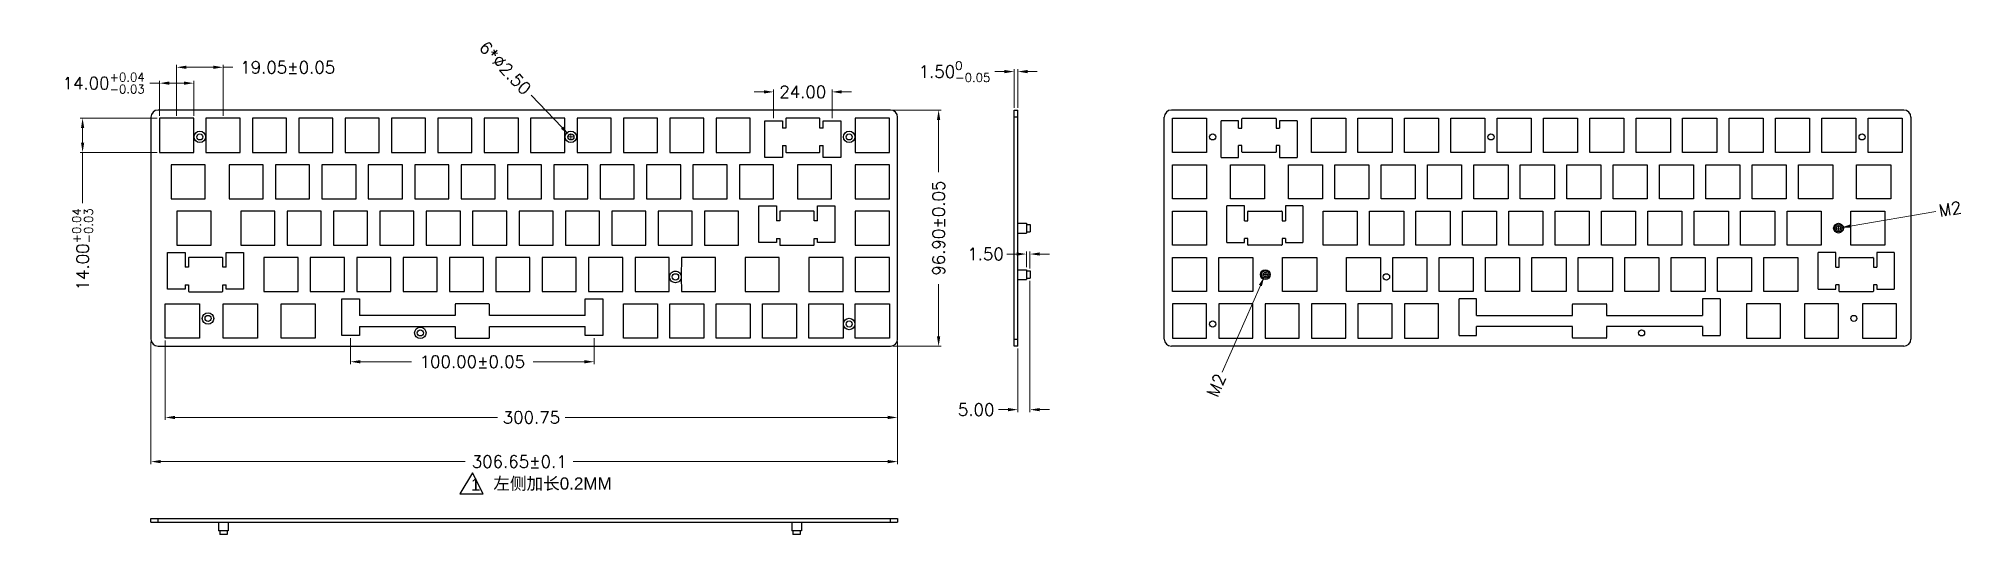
# Model space of a CAD drawing. Header units: millimetres. Extents: x 2562 to 4353, y 2000 to 2227.
# Drawn here: x 2562 to 3352, y 2017 to 2221 of the extents above; entities that cross this region are included whole.
import ezdxf

# ---------------------------------------------------------------- set-up
doc = ezdxf.new("R2010")
doc.units = ezdxf.units.MM
doc.styles.add('ROMANS', font='romans.shx', dxfattribs={"bigfont": 'gbcbig.shx'})
doc.styles.get("Standard").update_dxf_attribs({"font": 'arial.ttf'})
doc.dimstyles.new('铝板', dxfattribs={"dimtxt": 5, "dimasz": 4, "dimexe": 1, "dimexo": 1, "dimgap": 1.5, "dimtad": 0, "dimzin": 0, "dimdsep": 46, "dimtxsty": 'ROMANS', "dimcen": 1, "dimclrd": 4, "dimclre": 4, "dimclrt": 6, "dimadec": 0, "dimazin": 0, "dimtm": 1e-09, "dimtfac": 0.8, "dimtofl": 0, "dimtmove": 0, "dimatfit": 3, "dimfxl": 0, "dimtolj": 1, "dimtzin": 0, "dimlwd": 20, "dimlwe": 20, "dimarcsym": 0})

msp = doc.modelspace()

# ---------------------------------------------------------------- texts
at = {"char_height": 5, "attachment_point": 1}
for s, width, heights, insert in [('\\pi7.51598;1', 16.87371, [7.812], (2731.886, 2040.044)), ('{\\fSimSun|b0|i0|c134|p2;左侧加长}0.2MM', 75.83339, [0], (2748.624, 2040.52))]:
    msp.add_mtext_dynamic_manual_height_columns(s, width=width, gutter_width=1, heights=heights, dxfattribs=dict(at, insert=insert))

# ---------------------------------------------------------------- blocks, each defined once
blk = doc.blocks.new('*D42')
at = {"color": 4, "lineweight": 20, "transparency": 16777216}
for p, q in [((2608, 2096.26), (2608, 2046)), ((2914.65, 2096.26), (2914.65, 2046)), ((2612, 2047), (2737.05, 2047)), ((2910.65, 2047), (2781.48, 2047))]:
    blk.add_line(p, q, dxfattribs=at)
at = {"color": 4, "transparency": 16777216}
for points in [[(2612, 2047.67), (2612, 2046.33), (2608, 2047)], [(2910.65, 2047.67), (2910.65, 2046.33), (2914.65, 2047)]]:
    blk.add_solid(points, dxfattribs=at)
at = {"layer": 'Defpoints', "color": 0, "transparency": 16777216}
for p in [(2608, 2097.26), (2914.65, 2097.26), (2608, 2047)]:
    blk.add_point(p, dxfattribs=at)
at = {"color": 6, "transparency": 16777216, "insert": (2759.27, 2047), "char_height": 5, "attachment_point": 5, "style": 'ROMANS'}
blk.add_mtext('\\A1;306.65%%P0.1', dxfattribs=at)
blk = doc.blocks.new('*D43')
at = {"color": 4, "lineweight": 20, "transparency": 16777216}
for p, q in [((2912.75, 2191.26), (2932.51, 2191.26)), ((2931.51, 2187.26), (2931.51, 2165.74)), ((2931.51, 2098.36), (2931.51, 2119.88)), ((2912.75, 2094.36), (2932.51, 2094.36))]:
    blk.add_line(p, q, dxfattribs=at)
at = {"color": 4, "transparency": 16777216}
for points in [[(2930.84, 2187.26), (2932.17, 2187.26), (2931.51, 2191.26)], [(2930.84, 2098.36), (2932.17, 2098.36), (2931.51, 2094.36)]]:
    blk.add_solid(points, dxfattribs=at)
at = {"layer": 'Defpoints', "color": 0, "transparency": 16777216}
for p in [(2911.75, 2191.26), (2911.75, 2094.36), (2931.51, 2094.36)]:
    blk.add_point(p, dxfattribs=at)
at = {"color": 6, "transparency": 16777216, "insert": (2931.51, 2142.81), "char_height": 5, "attachment_point": 5, "rotation": 90, "style": 'ROMANS'}
blk.add_mtext('\\A1;96.90%%P0.05', dxfattribs=at)
blk = doc.blocks.new('*D44')
at = {"color": 4, "lineweight": 20, "transparency": 16777216}
for p, q in [((2958.54, 2207.06), (2954.54, 2207.06)), ((2962.54, 2192.26), (2962.54, 2208.06)), ((2964.04, 2192.26), (2964.04, 2208.06)), ((2968.04, 2207.06), (2972.04, 2207.06))]:
    blk.add_line(p, q, dxfattribs=at)
at = {"color": 4, "transparency": 16777216}
for points in [[(2958.54, 2207.73), (2958.54, 2206.4), (2962.54, 2207.06)], [(2968.04, 2207.73), (2968.04, 2206.4), (2964.04, 2207.06)]]:
    blk.add_solid(points, dxfattribs=at)
at = {"layer": 'Defpoints', "color": 0, "transparency": 16777216}
for p in [(2962.54, 2207.06), (2962.54, 2191.26), (2964.04, 2191.26)]:
    blk.add_point(p, dxfattribs=at)
at = {"color": 6, "transparency": 16777216, "insert": (2938.01, 2207.06), "char_height": 5, "attachment_point": 5, "style": 'ROMANS'}
blk.add_mtext('\\A1;1.50{\\H0.7x;\\S0^ -0.05;}', dxfattribs=at)
blk = doc.blocks.new('*D45')
at = {"color": 4, "lineweight": 20, "transparency": 16777216}
for p, q in [((2618.55, 2188.91), (2618.55, 2209.84)), ((2622.55, 2208.84), (2633.6, 2208.84)), ((2637.6, 2188.91), (2637.6, 2209.84)), ((2637.6, 2208.84), (2641.6, 2208.84))]:
    blk.add_line(p, q, dxfattribs=at)
at = {"color": 4, "transparency": 16777216}
for points in [[(2622.55, 2209.5), (2622.55, 2208.17), (2618.55, 2208.84)], [(2633.6, 2209.5), (2633.6, 2208.17), (2637.6, 2208.84)]]:
    blk.add_solid(points, dxfattribs=at)
at = {"layer": 'Defpoints', "color": 0, "transparency": 16777216}
for p in [(2637.6, 2208.84), (2618.55, 2187.91), (2637.6, 2187.91)]:
    blk.add_point(p, dxfattribs=at)
at = {"color": 6, "transparency": 16777216, "insert": (2664.17, 2208.84), "char_height": 5, "attachment_point": 5, "style": 'ROMANS'}
blk.add_mtext('\\A1;19.05%%P0.05', dxfattribs=at)
blk = doc.blocks.new('*D46')
at = {"color": 4, "lineweight": 20, "transparency": 16777216}
for p, q in [((2611.55, 2202.32), (2607.55, 2202.32)), ((2611.55, 2188.91), (2611.55, 2203.32)), ((2621.55, 2202.32), (2615.55, 2202.32)), ((2625.55, 2188.91), (2625.55, 2203.32))]:
    blk.add_line(p, q, dxfattribs=at)
at = {"color": 4, "transparency": 16777216}
for points in [[(2615.55, 2202.99), (2615.55, 2201.66), (2611.55, 2202.32)], [(2621.55, 2202.99), (2621.55, 2201.66), (2625.55, 2202.32)]]:
    blk.add_solid(points, dxfattribs=at)
at = {"layer": 'Defpoints', "color": 0, "transparency": 16777216}
for p in [(2611.55, 2202.32), (2611.55, 2187.91), (2625.55, 2187.91)]:
    blk.add_point(p, dxfattribs=at)
at = {"color": 6, "transparency": 16777216, "insert": (2588.55, 2202.32), "char_height": 5, "attachment_point": 5, "style": 'ROMANS'}
blk.add_mtext('\\A1;14.00{\\H0.7x;\\S+0.04^ -0.03;}', dxfattribs=at)
blk = doc.blocks.new('*D47')
at = {"color": 4, "lineweight": 20, "transparency": 16777216}
for p, q in [((2610.55, 2187.91), (2578.92, 2187.91)), ((2579.92, 2183.91), (2579.92, 2177.91)), ((2610.55, 2173.91), (2578.92, 2173.91)), ((2579.92, 2173.91), (2579.92, 2153.09))]:
    blk.add_line(p, q, dxfattribs=at)
at = {"color": 4, "transparency": 16777216}
for points in [[(2579.26, 2183.91), (2580.59, 2183.91), (2579.92, 2187.91)], [(2579.26, 2177.91), (2580.59, 2177.91), (2579.92, 2173.91)]]:
    blk.add_solid(points, dxfattribs=at)
at = {"layer": 'Defpoints', "color": 0, "transparency": 16777216}
for p in [(2579.92, 2187.91), (2611.55, 2187.91), (2611.55, 2173.91)]:
    blk.add_point(p, dxfattribs=at)
at = {"color": 6, "transparency": 16777216, "insert": (2579.92, 2134.09), "char_height": 5, "attachment_point": 5, "rotation": 90, "style": 'ROMANS'}
blk.add_mtext('\\A1;14.00{\\H0.7x;\\S+0.04^ -0.03;}', dxfattribs=at)
blk = doc.blocks.new('*D48')
at = {"color": 4, "lineweight": 20, "transparency": 16777216}
for p, q in [((2764.22, 2197.33), (2776.85, 2184.06)), ((2780.47, 2179.26), (2780.47, 2181.26)), ((2779.47, 2180.26), (2781.47, 2180.26))]:
    blk.add_line(p, q, dxfattribs=at)
at = {"color": 4, "transparency": 16777216}
blk.add_solid([(2777.34, 2184.52), (2776.37, 2183.6), (2779.61, 2181.16)], dxfattribs=at)
at = {"layer": 'Defpoints', "color": 0, "transparency": 16777216}
for p in [(2779.61, 2181.16), (2781.34, 2179.35)]:
    blk.add_point(p, dxfattribs=at)
at = {"color": 6, "transparency": 16777216, "insert": (2753.5, 2208.59), "char_height": 5, "attachment_point": 5, "rotation": 313.59984, "style": 'ROMANS'}
blk.add_mtext('\\A1;6*∅2.50', dxfattribs=at)
blk = doc.blocks.new('*D49')
at = {"color": 4, "lineweight": 20, "transparency": 16777216}
for p, q in [((3047.97, 2083.76), (3063.67, 2119.28)), ((3064.65, 2123.76), (3066.65, 2123.76)), ((3065.65, 2122.76), (3065.65, 2124.76))]:
    blk.add_line(p, q, dxfattribs=at)
at = {"color": 4, "transparency": 16777216}
blk.add_solid([(3063.06, 2119.55), (3064.28, 2119.01), (3065.29, 2122.94)], dxfattribs=at)
at = {"layer": 'Defpoints', "color": 0, "transparency": 16777216}
for p in [(3065.29, 2122.94), (3066.02, 2124.58)]:
    blk.add_point(p, dxfattribs=at)
at = {"color": 6, "transparency": 16777216, "insert": (3045.58, 2078.36), "char_height": 5, "attachment_point": 5, "rotation": 66.14779, "style": 'ROMANS'}
blk.add_mtext('\\A1;M2', dxfattribs=at)
blk = doc.blocks.new('*D50')
at = {"color": 4, "lineweight": 20, "transparency": 16777216}
for p, q in [((3341.08, 2149.7), (3305.94, 2143.64)), ((3300.11, 2142.81), (3302.11, 2142.81)), ((3301.11, 2141.81), (3301.11, 2143.81))]:
    blk.add_line(p, q, dxfattribs=at)
at = {"color": 4, "transparency": 16777216}
blk.add_solid([(3305.83, 2144.3), (3306.06, 2142.99), (3302, 2142.96)], dxfattribs=at)
at = {"layer": 'Defpoints', "color": 0, "transparency": 16777216}
for p in [(3300.23, 2142.66), (3302, 2142.96)]:
    blk.add_point(p, dxfattribs=at)
at = {"color": 6, "transparency": 16777216, "insert": (3346.89, 2150.71), "char_height": 5, "attachment_point": 5, "rotation": 9.78824, "style": 'ROMANS'}
blk.add_mtext('\\A1;M2', dxfattribs=at)
blk = doc.blocks.new('*D51')
at = {"color": 4, "lineweight": 20, "transparency": 16777216}
for p, q in [((2690, 2097.71), (2690, 2086.98)), ((2790, 2097.71), (2790, 2086.98)), ((2694, 2087.98), (2715.05, 2087.98)), ((2786, 2087.98), (2764.95, 2087.98))]:
    blk.add_line(p, q, dxfattribs=at)
at = {"color": 4, "transparency": 16777216}
for points in [[(2694, 2088.65), (2694, 2087.31), (2690, 2087.98)], [(2786, 2088.65), (2786, 2087.31), (2790, 2087.98)]]:
    blk.add_solid(points, dxfattribs=at)
at = {"layer": 'Defpoints', "color": 0, "transparency": 16777216}
for p in [(2690, 2098.71), (2790, 2098.71), (2790, 2087.98)]:
    blk.add_point(p, dxfattribs=at)
at = {"color": 6, "transparency": 16777216, "insert": (2740, 2087.98), "char_height": 5, "attachment_point": 5, "style": 'ROMANS'}
blk.add_mtext('\\A1;100.00%%P0.05', dxfattribs=at)
blk = doc.blocks.new('*D52')
at = {"color": 4, "lineweight": 20, "transparency": 16777216}
for p, q in [((2859.73, 2198.73), (2855.73, 2198.73)), ((2863.73, 2187.91), (2863.73, 2199.73)), ((2887.73, 2187.91), (2887.73, 2199.73)), ((2891.73, 2198.73), (2895.73, 2198.73))]:
    blk.add_line(p, q, dxfattribs=at)
at = {"color": 4, "transparency": 16777216}
for points in [[(2859.73, 2199.4), (2859.73, 2198.07), (2863.73, 2198.73)], [(2891.73, 2199.4), (2891.73, 2198.07), (2887.73, 2198.73)]]:
    blk.add_solid(points, dxfattribs=at)
at = {"layer": 'Defpoints', "color": 0, "transparency": 16777216}
for p in [(2863.73, 2198.73), (2863.73, 2186.91), (2887.73, 2186.91)]:
    blk.add_point(p, dxfattribs=at)
at = {"color": 6, "transparency": 16777216, "insert": (2875.73, 2198.73), "char_height": 5, "attachment_point": 5, "style": 'ROMANS'}
blk.add_mtext('\\A1;24.00', dxfattribs=at)
blk = doc.blocks.new('*D53')
at = {"color": 4, "lineweight": 20, "transparency": 16777216}
for p, q in [((2613.9, 2096.71), (2613.9, 2064.12)), ((2914.65, 2096.26), (2914.65, 2064.12)), ((2617.9, 2065.12), (2750.39, 2065.12)), ((2910.65, 2065.12), (2778.16, 2065.12))]:
    blk.add_line(p, q, dxfattribs=at)
at = {"color": 4, "transparency": 16777216}
for points in [[(2617.9, 2065.79), (2617.9, 2064.45), (2613.9, 2065.12)], [(2910.65, 2065.79), (2910.65, 2064.45), (2914.65, 2065.12)]]:
    blk.add_solid(points, dxfattribs=at)
at = {"layer": 'Defpoints', "color": 0, "transparency": 16777216}
for p in [(2613.9, 2097.71), (2914.65, 2097.26), (2613.9, 2065.12)]:
    blk.add_point(p, dxfattribs=at)
at = {"color": 6, "transparency": 16777216, "insert": (2764.27, 2065.12), "char_height": 5, "attachment_point": 5, "style": 'ROMANS'}
blk.add_mtext('\\A1;300.75', dxfattribs=at)
blk = doc.blocks.new('*D78')
at = {"color": 4, "lineweight": 20, "transparency": 16777216}
for p, q in [((2969.04, 2121.26), (2969.04, 2067.33)), ((2964.04, 2093.36), (2964.04, 2067.33)), ((2960.04, 2068.33), (2956.04, 2068.33)), ((2973.04, 2068.33), (2977.04, 2068.33))]:
    blk.add_line(p, q, dxfattribs=at)
at = {"color": 4, "transparency": 16777216}
for points in [[(2960.04, 2068.99), (2960.04, 2067.66), (2964.04, 2068.33)], [(2973.04, 2068.99), (2973.04, 2067.66), (2969.04, 2068.33)]]:
    blk.add_solid(points, dxfattribs=at)
at = {"layer": 'Defpoints', "color": 0, "transparency": 16777216}
for p in [(2969.04, 2122.26), (2964.04, 2094.36), (2964.04, 2068.33)]:
    blk.add_point(p, dxfattribs=at)
at = {"color": 6, "transparency": 16777216, "insert": (2946.93, 2068.33), "char_height": 5, "attachment_point": 5, "style": 'ROMANS'}
blk.add_mtext('\\A1;5.00', dxfattribs=at)
blk = doc.blocks.new('*D79')
at = {"color": 4, "lineweight": 20, "transparency": 16777216}
for p, q in [((2963.54, 2132.19), (2959.54, 2132.19)), ((2967.54, 2126.76), (2967.54, 2133.19)), ((2969.04, 2126.26), (2969.04, 2133.19)), ((2973.04, 2132.19), (2977.04, 2132.19))]:
    blk.add_line(p, q, dxfattribs=at)
at = {"color": 4, "transparency": 16777216}
for points in [[(2963.54, 2132.86), (2963.54, 2131.53), (2967.54, 2132.19)], [(2973.04, 2132.86), (2973.04, 2131.53), (2969.04, 2132.19)]]:
    blk.add_solid(points, dxfattribs=at)
at = {"layer": 'Defpoints', "color": 0, "transparency": 16777216}
for p in [(2967.54, 2132.19), (2967.54, 2125.76), (2969.04, 2125.26)]:
    blk.add_point(p, dxfattribs=at)
at = {"color": 6, "transparency": 16777216, "insert": (2950.78, 2132.19), "char_height": 5, "attachment_point": 5, "style": 'ROMANS'}
blk.add_mtext('\\A1;1.50', dxfattribs=at)

# ---------------------------------------------------------------- dimensions: what is measured, and where the dimension line sits
for p1, p2, text, picture, middle in [((2781.336, 2179.354), (2779.612, 2181.164), '6*<>', '*D48', (2753.498, 2208.587)), ((3300.228, 2142.656), (3302.001, 2142.962), 'M2', '*D50', (3346.894, 2150.707)), ((3066.019, 2124.582), (3065.291, 2122.936), 'M2', '*D49', (3045.583, 2078.362))]:
    dim = msp.add_diameter_dim_2p(p1=p1, p2=p2, text=text, dimstyle='铝板')
    dim.commit()
    dim.dimension.update_dxf_attribs({"geometry": picture, "text_midpoint": middle, "dimtype": 163})
for base, p1, p2, text, picture, middle in [((2611.549, 2202.322), (2625.549, 2187.909), (2611.549, 2187.909), '<>{\\H0.7x;\\S+0.04^ -0.03;}', '*D46', (2588.549, 2202.322)), ((2637.599, 2208.838), (2618.549, 2187.909), (2637.599, 2187.909), '<>%%P0.05', '*D45', (2664.171, 2208.838)), ((2962.545, 2207.062), (2964.045, 2191.259), (2962.545, 2191.259), '<>{\\H0.7x;\\S0^ -0.05;}', '*D44', (2938.009, 2207.062)), ((2789.999, 2087.98), (2689.999, 2098.709), (2789.999, 2098.709), '<>%%P0.05', '*D51', (2739.999, 2087.98))]:
    dim = msp.add_linear_dim(base=base, p1=p1, p2=p2, text=text, dimstyle='铝板')
    dim.commit()
    dim.dimension.update_dxf_attribs({"geometry": picture, "text_midpoint": middle})
for base, p1, p2, picture, middle in [((2863.729, 2198.734), (2887.729, 2186.909), (2863.729, 2186.909), '*D52', (2875.729, 2198.734)), ((2967.545, 2132.193), (2969.045, 2125.259), (2967.545, 2125.758), '*D79', (2950.783, 2132.193)), ((2964.045, 2068.327), (2969.045, 2122.259), (2964.045, 2094.359), '*D78', (2946.926, 2068.327)), ((2613.899, 2065.119), (2914.649, 2097.259), (2613.899, 2097.709), '*D53', (2764.274, 2065.119))]:
    dim = msp.add_linear_dim(base=base, p1=p1, p2=p2, dimstyle='铝板')
    dim.commit()
    dim.dimension.update_dxf_attribs({"geometry": picture, "text_midpoint": middle})
dim = msp.add_linear_dim(base=(2931.508, 2094.359), p1=(2911.749, 2191.259), p2=(2911.749, 2094.359), angle=90, text='<>%%P0.05', dimstyle='铝板')
dim.commit()
dim.dimension.update_dxf_attribs({"geometry": '*D43', "text_midpoint": (2931.508, 2142.809)})
dim = msp.add_linear_dim(base=(2579.923, 2187.909), p1=(2611.549, 2173.909), p2=(2611.549, 2187.909), angle=90, text='<>{\\H0.7x;\\S+0.04^ -0.03;}', dimstyle='铝板')
dim.commit()
dim.dimension.update_dxf_attribs({"geometry": '*D47', "text_midpoint": (2579.923, 2134.089), "dimtype": 160})
dim = msp.add_linear_dim(base=(2607.999, 2047), p1=(2914.649, 2097.259), p2=(2607.999, 2097.259), text='<>%%P0.1', dimstyle='铝板')
dim.commit()
dim.dimension.update_dxf_attribs({"geometry": '*D42', "text_midpoint": (2759.268, 2047), "dimtype": 160})

# ---------------------------------------------------------------- linework, layer by layer
at = {"color": 7, "linetype": 'Continuous'}
for p, q in [((2911.749, 2191.259), (2610.899, 2191.259)), ((2962.545, 2094.359), (2962.545, 2191.259)), ((2962.545, 2191.259), (2964.045, 2191.259)), ((2964.045, 2094.359), (2964.045, 2191.259)), ((3327.955, 2191.259), (3027.105, 2191.259)), ((2611.549, 2187.909), (2611.549, 2173.909)), ((2625.549, 2187.909), (2611.549, 2187.909)), ((2625.549, 2173.909), (2625.549, 2187.909)), ((2630.599, 2187.909), (2630.599, 2173.909)), ((2644.599, 2187.909), (2630.599, 2187.909)), ((2644.599, 2173.909), (2644.599, 2187.909)), ((2649.649, 2187.909), (2649.649, 2173.909)), ((2663.649, 2187.909), (2649.649, 2187.909)), ((2663.649, 2173.909), (2663.649, 2187.909)), ((2668.699, 2187.909), (2668.699, 2173.909)), ((2682.699, 2187.909), (2668.699, 2187.909)), ((2682.699, 2173.909), (2682.699, 2187.909)), ((2687.749, 2187.909), (2687.749, 2173.909)), ((2701.749, 2187.909), (2687.749, 2187.909)), ((2701.749, 2173.909), (2701.749, 2187.909)), ((2706.799, 2187.909), (2706.799, 2173.909)), ((2720.799, 2187.909), (2706.799, 2187.909)), ((2720.799, 2173.909), (2720.799, 2187.909)), ((2725.849, 2187.909), (2725.849, 2173.909)), ((2739.849, 2187.909), (2725.849, 2187.909)), ((2739.849, 2173.909), (2739.849, 2187.909)), ((2744.899, 2187.909), (2744.899, 2173.909)), ((2758.899, 2187.909), (2744.899, 2187.909)), ((2758.899, 2173.909), (2758.899, 2187.909)), ((2763.949, 2187.909), (2763.949, 2173.909)), ((2777.949, 2187.909), (2763.949, 2187.909)), ((2777.949, 2173.909), (2777.949, 2187.909)), ((2782.999, 2187.909), (2782.999, 2173.909)), ((2796.999, 2187.909), (2782.999, 2187.909)), ((2796.999, 2173.909), (2796.999, 2187.909)), ((2802.049, 2187.909), (2802.049, 2173.909)), ((2816.049, 2187.909), (2802.049, 2187.909)), ((2816.049, 2173.909), (2816.049, 2187.909)), ((2835.099, 2187.909), (2821.099, 2187.909)), ((2821.099, 2187.909), (2821.099, 2173.909)), ((2835.099, 2173.909), (2835.099, 2187.909)), ((2854.149, 2187.909), (2840.149, 2187.909)), ((2840.149, 2187.909), (2840.149, 2173.909)), ((2854.149, 2173.909), (2854.149, 2187.909)), ((2860.129, 2186.909), (2867.329, 2186.909)), ((2860.129, 2171.809), (2860.129, 2186.909)), ((2867.329, 2186.909), (2867.329, 2183.889)), ((2868.704, 2183.889), (2867.329, 2183.889)), ((2868.704, 2187.734), (2868.704, 2183.889)), ((2882.554, 2187.934), (2868.904, 2187.934)), ((2882.754, 2183.889), (2882.754, 2187.734)), ((2884.129, 2183.889), (2882.754, 2183.889)), ((2884.129, 2186.909), (2891.329, 2186.909)), ((2884.129, 2183.889), (2884.129, 2186.909)), ((2891.329, 2186.909), (2891.329, 2171.809)), ((2911.299, 2187.909), (2897.299, 2187.909)), ((2897.299, 2187.909), (2897.299, 2173.909)), ((2911.299, 2173.909), (2911.299, 2187.909)), ((2914.649, 2097.259), (2914.649, 2188.359)), ((3024.205, 2097.259), (3024.205, 2188.359)), ((3027.555, 2173.909), (3027.555, 2187.909)), ((3027.555, 2187.909), (3041.555, 2187.909)), ((3041.555, 2187.909), (3041.555, 2173.909)), ((3047.525, 2171.809), (3047.525, 2186.909)), ((3054.725, 2186.909), (3047.525, 2186.909)), ((3054.725, 2183.889), (3054.725, 2186.909)), ((3054.725, 2183.889), (3056.1, 2183.889)), ((3056.1, 2183.889), (3056.1, 2187.734)), ((3056.3, 2187.934), (3069.95, 2187.934)), ((3070.15, 2187.734), (3070.15, 2183.889)), ((3070.15, 2183.889), (3071.525, 2183.889)), ((3071.525, 2186.909), (3071.525, 2183.889)), ((3078.725, 2186.909), (3071.525, 2186.909)), ((3078.725, 2186.909), (3078.725, 2171.809)), ((3084.705, 2173.909), (3084.705, 2187.909)), ((3084.705, 2187.909), (3098.705, 2187.909)), ((3098.705, 2187.909), (3098.705, 2173.909)), ((3103.755, 2173.909), (3103.755, 2187.909)), ((3103.755, 2187.909), (3117.755, 2187.909)), ((3117.755, 2187.909), (3117.755, 2173.909)), ((3122.805, 2173.909), (3122.805, 2187.909)), ((3122.805, 2187.909), (3136.805, 2187.909)), ((3136.805, 2187.909), (3136.805, 2173.909)), ((3141.855, 2173.909), (3141.855, 2187.909)), ((3141.855, 2187.909), (3155.855, 2187.909)), ((3155.855, 2187.909), (3155.855, 2173.909)), ((3160.905, 2173.909), (3160.905, 2187.909)), ((3160.905, 2187.909), (3174.905, 2187.909)), ((3174.905, 2187.909), (3174.905, 2173.909)), ((3179.955, 2173.909), (3179.955, 2187.909)), ((3179.955, 2187.909), (3193.955, 2187.909)), ((3193.955, 2187.909), (3193.955, 2173.909)), ((3199.005, 2173.909), (3199.005, 2187.909)), ((3199.005, 2187.909), (3213.005, 2187.909)), ((3213.005, 2187.909), (3213.005, 2173.909)), ((3218.055, 2173.909), (3218.055, 2187.909)), ((3218.055, 2187.909), (3232.055, 2187.909)), ((3232.055, 2187.909), (3232.055, 2173.909)), ((3237.105, 2187.909), (3251.105, 2187.909)), ((3237.105, 2173.909), (3237.105, 2187.909)), ((3251.105, 2187.909), (3251.105, 2173.909)), ((3256.155, 2187.909), (3270.155, 2187.909)), ((3256.155, 2173.909), (3256.155, 2187.909)), ((3270.155, 2187.909), (3270.155, 2173.909)), ((3275.205, 2187.909), (3289.205, 2187.909)), ((3275.205, 2173.909), (3275.205, 2187.909)), ((3289.205, 2187.909), (3289.205, 2173.909)), ((3294.255, 2187.909), (3308.255, 2187.909)), ((3294.255, 2173.909), (3294.255, 2187.909)), ((3308.255, 2187.909), (3308.255, 2173.909)), ((3313.305, 2187.909), (3327.305, 2187.909)), ((3313.305, 2173.909), (3313.305, 2187.909)), ((3327.305, 2187.909), (3327.305, 2173.909)), ((3330.855, 2188.359), (3330.855, 2097.259)), ((2611.549, 2173.909), (2625.549, 2173.909)), ((2630.599, 2173.909), (2644.599, 2173.909)), ((2649.649, 2173.909), (2663.649, 2173.909)), ((2668.699, 2173.909), (2682.699, 2173.909)), ((2687.749, 2173.909), (2701.749, 2173.909)), ((2706.799, 2173.909), (2720.799, 2173.909)), ((2725.849, 2173.909), (2739.849, 2173.909)), ((2744.899, 2173.909), (2758.899, 2173.909)), ((2763.949, 2173.909), (2777.949, 2173.909)), ((2782.999, 2173.909), (2796.999, 2173.909)), ((2802.049, 2173.909), (2816.049, 2173.909)), ((2821.099, 2173.909), (2835.099, 2173.909)), ((2840.149, 2173.909), (2854.149, 2173.909)), ((2867.329, 2176.679), (2868.704, 2176.679)), ((2867.329, 2176.679), (2867.329, 2171.809)), ((2868.704, 2176.679), (2868.704, 2174.084)), ((2868.904, 2173.884), (2882.554, 2173.884)), ((2882.754, 2176.679), (2884.129, 2176.679)), ((2882.754, 2174.084), (2882.754, 2176.679)), ((2884.129, 2171.809), (2884.129, 2176.679)), ((2897.299, 2173.909), (2911.299, 2173.909)), ((3041.555, 2173.909), (3027.555, 2173.909)), ((3054.725, 2171.809), (3054.725, 2176.679)), ((3056.1, 2176.679), (3054.725, 2176.679)), ((3056.1, 2174.084), (3056.1, 2176.679)), ((3069.95, 2173.884), (3056.3, 2173.884)), ((3070.15, 2176.679), (3070.15, 2174.084)), ((3071.525, 2176.679), (3070.15, 2176.679)), ((3071.525, 2176.679), (3071.525, 2171.809)), ((3098.705, 2173.909), (3084.705, 2173.909)), ((3117.755, 2173.909), (3103.755, 2173.909)), ((3136.805, 2173.909), (3122.805, 2173.909)), ((3155.855, 2173.909), (3141.855, 2173.909)), ((3174.905, 2173.909), (3160.905, 2173.909)), ((3193.955, 2173.909), (3179.955, 2173.909)), ((3213.005, 2173.909), (3199.005, 2173.909)), ((3232.055, 2173.909), (3218.055, 2173.909)), ((3251.105, 2173.909), (3237.105, 2173.909)), ((3270.155, 2173.909), (3256.155, 2173.909)), ((3289.205, 2173.909), (3275.205, 2173.909)), ((3308.255, 2173.909), (3294.255, 2173.909)), ((3327.305, 2173.909), (3313.305, 2173.909)), ((2616.299, 2168.859), (2616.299, 2154.859)), ((2630.299, 2168.859), (2616.299, 2168.859)), ((2630.299, 2154.859), (2630.299, 2168.859)), ((2640.129, 2168.859), (2640.129, 2154.859)), ((2654.129, 2168.859), (2640.129, 2168.859)), ((2654.129, 2154.859), (2654.129, 2168.859)), ((2659.179, 2168.859), (2659.179, 2154.859)), ((2673.179, 2168.859), (2659.179, 2168.859)), ((2673.179, 2154.859), (2673.179, 2168.859)), ((2678.229, 2168.859), (2678.229, 2154.859)), ((2692.229, 2168.859), (2678.229, 2168.859)), ((2692.229, 2154.859), (2692.229, 2168.859)), ((2697.279, 2168.859), (2697.279, 2154.859)), ((2711.279, 2168.859), (2697.279, 2168.859)), ((2711.279, 2154.859), (2711.279, 2168.859)), ((2716.329, 2168.859), (2716.329, 2154.859)), ((2730.329, 2168.859), (2716.329, 2168.859)), ((2730.329, 2154.859), (2730.329, 2168.859)), ((2735.379, 2168.859), (2735.379, 2154.859)), ((2749.379, 2168.859), (2735.379, 2168.859)), ((2749.379, 2154.859), (2749.379, 2168.859)), ((2754.429, 2168.859), (2754.429, 2154.859)), ((2768.429, 2168.859), (2754.429, 2168.859)), ((2768.429, 2154.859), (2768.429, 2168.859)), ((2773.479, 2168.859), (2773.479, 2154.859)), ((2787.479, 2168.859), (2773.479, 2168.859)), ((2787.479, 2154.859), (2787.479, 2168.859)), ((2792.529, 2168.859), (2792.529, 2154.859)), ((2806.529, 2168.859), (2792.529, 2168.859)), ((2806.529, 2154.859), (2806.529, 2168.859)), ((2825.579, 2168.859), (2811.579, 2168.859)), ((2811.579, 2168.859), (2811.579, 2154.859)), ((2825.579, 2154.859), (2825.579, 2168.859)), ((2844.629, 2168.859), (2830.629, 2168.859)), ((2830.629, 2168.859), (2830.629, 2154.859)), ((2844.629, 2154.859), (2844.629, 2168.859)), ((2863.679, 2168.859), (2849.679, 2168.859)), ((2849.679, 2168.859), (2849.679, 2154.859)), ((2867.329, 2171.809), (2860.129, 2171.809)), ((2863.679, 2154.859), (2863.679, 2168.859)), ((2887.489, 2168.859), (2873.489, 2168.859)), ((2873.489, 2168.859), (2873.489, 2154.859)), ((2891.329, 2171.809), (2884.129, 2171.809)), ((2887.489, 2154.859), (2887.489, 2168.859)), ((2911.299, 2168.859), (2897.299, 2168.859)), ((2897.299, 2168.859), (2897.299, 2154.859)), ((2911.299, 2154.859), (2911.299, 2168.859)), ((3027.555, 2154.859), (3027.555, 2168.859)), ((3027.555, 2168.859), (3041.555, 2168.859)), ((3041.555, 2168.859), (3041.555, 2154.859)), ((3047.525, 2171.809), (3054.725, 2171.809)), ((3051.365, 2154.859), (3051.365, 2168.859)), ((3051.365, 2168.859), (3065.365, 2168.859)), ((3065.365, 2168.859), (3065.365, 2154.859)), ((3071.525, 2171.809), (3078.725, 2171.809)), ((3075.175, 2154.859), (3075.175, 2168.859)), ((3075.175, 2168.859), (3089.175, 2168.859)), ((3089.175, 2168.859), (3089.175, 2154.859)), ((3094.225, 2154.859), (3094.225, 2168.859)), ((3094.225, 2168.859), (3108.225, 2168.859)), ((3108.225, 2168.859), (3108.225, 2154.859)), ((3113.275, 2154.859), (3113.275, 2168.859)), ((3113.275, 2168.859), (3127.275, 2168.859)), ((3127.275, 2168.859), (3127.275, 2154.859)), ((3132.325, 2154.859), (3132.325, 2168.859)), ((3132.325, 2168.859), (3146.325, 2168.859)), ((3146.325, 2168.859), (3146.325, 2154.859)), ((3151.375, 2154.859), (3151.375, 2168.859)), ((3151.375, 2168.859), (3165.375, 2168.859)), ((3165.375, 2168.859), (3165.375, 2154.859)), ((3170.425, 2154.859), (3170.425, 2168.859)), ((3170.425, 2168.859), (3184.425, 2168.859)), ((3184.425, 2168.859), (3184.425, 2154.859)), ((3189.475, 2154.859), (3189.475, 2168.859)), ((3189.475, 2168.859), (3203.475, 2168.859)), ((3203.475, 2168.859), (3203.475, 2154.859)), ((3208.525, 2154.859), (3208.525, 2168.859)), ((3208.525, 2168.859), (3222.525, 2168.859)), ((3222.525, 2168.859), (3222.525, 2154.859)), ((3227.575, 2168.859), (3241.575, 2168.859)), ((3227.575, 2154.859), (3227.575, 2168.859)), ((3241.575, 2168.859), (3241.575, 2154.859)), ((3246.625, 2168.859), (3260.625, 2168.859)), ((3246.625, 2154.859), (3246.625, 2168.859)), ((3260.625, 2168.859), (3260.625, 2154.859)), ((3265.675, 2168.859), (3279.675, 2168.859)), ((3265.675, 2154.859), (3265.675, 2168.859)), ((3279.675, 2168.859), (3279.675, 2154.859)), ((3284.725, 2168.859), (3298.725, 2168.859)), ((3284.725, 2154.859), (3284.725, 2168.859)), ((3298.725, 2168.859), (3298.725, 2154.859)), ((3308.555, 2168.859), (3322.555, 2168.859)), ((3308.555, 2154.859), (3308.555, 2168.859)), ((3322.555, 2168.859), (3322.555, 2154.859)), ((2616.299, 2154.859), (2630.299, 2154.859)), ((2618.689, 2149.809), (2618.689, 2135.809)), ((2632.689, 2149.809), (2618.689, 2149.809)), ((2632.689, 2135.809), (2632.689, 2149.809)), ((2640.129, 2154.859), (2654.129, 2154.859)), ((2644.879, 2149.809), (2644.879, 2135.809)), ((2658.879, 2149.809), (2644.879, 2149.809)), ((2658.879, 2135.809), (2658.879, 2149.809)), ((2659.179, 2154.859), (2673.179, 2154.859)), ((2663.929, 2149.809), (2663.929, 2135.809)), ((2677.929, 2149.809), (2663.929, 2149.809)), ((2677.929, 2135.809), (2677.929, 2149.809)), ((2678.229, 2154.859), (2692.229, 2154.859)), ((2682.979, 2149.809), (2682.979, 2135.809)), ((2696.979, 2149.809), (2682.979, 2149.809)), ((2696.979, 2135.809), (2696.979, 2149.809)), ((2697.279, 2154.859), (2711.279, 2154.859)), ((2702.029, 2149.809), (2702.029, 2135.809)), ((2716.029, 2149.809), (2702.029, 2149.809)), ((2716.029, 2135.809), (2716.029, 2149.809)), ((2716.329, 2154.859), (2730.329, 2154.859)), ((2721.079, 2149.809), (2721.079, 2135.809)), ((2735.079, 2149.809), (2721.079, 2149.809)), ((2735.079, 2135.809), (2735.079, 2149.809)), ((2735.379, 2154.859), (2749.379, 2154.859)), ((2740.129, 2149.809), (2740.129, 2135.809)), ((2754.129, 2149.809), (2740.129, 2149.809)), ((2754.129, 2135.809), (2754.129, 2149.809)), ((2754.429, 2154.859), (2768.429, 2154.859)), ((2759.179, 2149.809), (2759.179, 2135.809)), ((2773.179, 2149.809), (2759.179, 2149.809)), ((2773.179, 2135.809), (2773.179, 2149.809)), ((2773.479, 2154.859), (2787.479, 2154.859)), ((2792.229, 2149.809), (2778.229, 2149.809)), ((2778.229, 2149.809), (2778.229, 2135.809)), ((2792.229, 2135.809), (2792.229, 2149.809)), ((2792.529, 2154.859), (2806.529, 2154.859)), ((2811.279, 2149.809), (2797.279, 2149.809)), ((2797.279, 2149.809), (2797.279, 2135.809)), ((2811.279, 2135.809), (2811.279, 2149.809)), ((2811.579, 2154.859), (2825.579, 2154.859)), ((2830.329, 2149.809), (2816.329, 2149.809)), ((2816.329, 2149.809), (2816.329, 2135.809)), ((2830.329, 2135.809), (2830.329, 2149.809)), ((2830.629, 2154.859), (2844.629, 2154.859)), ((2849.379, 2149.809), (2835.379, 2149.809)), ((2835.379, 2149.809), (2835.379, 2135.809)), ((2849.379, 2135.809), (2849.379, 2149.809)), ((2849.679, 2154.859), (2863.679, 2154.859)), ((2857.729, 2151.909), (2864.929, 2151.909)), ((2857.729, 2136.909), (2857.729, 2151.909)), ((2864.929, 2151.909), (2864.929, 2145.789)), ((2866.304, 2149.634), (2866.304, 2145.789)), ((2880.154, 2149.834), (2866.504, 2149.834)), ((2873.489, 2154.859), (2887.489, 2154.859)), ((2880.354, 2145.789), (2880.354, 2149.634)), ((2881.729, 2151.909), (2888.929, 2151.909)), ((2881.729, 2145.789), (2881.729, 2151.909)), ((2888.929, 2151.909), (2888.929, 2136.909)), ((2897.299, 2154.859), (2911.299, 2154.859)), ((2911.299, 2149.809), (2897.299, 2149.809)), ((2897.299, 2149.809), (2897.299, 2135.809)), ((2911.299, 2135.809), (2911.299, 2149.809)), ((3041.555, 2154.859), (3027.555, 2154.859)), ((3027.555, 2135.809), (3027.555, 2149.809)), ((3027.555, 2149.809), (3041.555, 2149.809)), ((3041.555, 2149.809), (3041.555, 2135.809)), ((3049.925, 2136.909), (3049.925, 2151.909)), ((3057.125, 2151.909), (3049.925, 2151.909)), ((3065.365, 2154.859), (3051.365, 2154.859)), ((3057.125, 2145.789), (3057.125, 2151.909)), ((3058.5, 2145.789), (3058.5, 2149.634)), ((3058.7, 2149.834), (3072.35, 2149.834)), ((3072.55, 2149.634), (3072.55, 2145.789)), ((3073.925, 2151.909), (3073.925, 2145.789)), ((3081.125, 2151.909), (3073.925, 2151.909)), ((3089.175, 2154.859), (3075.175, 2154.859)), ((3081.125, 2151.909), (3081.125, 2136.909)), ((3089.475, 2135.809), (3089.475, 2149.809)), ((3089.475, 2149.809), (3103.475, 2149.809)), ((3108.225, 2154.859), (3094.225, 2154.859)), ((3103.475, 2149.809), (3103.475, 2135.809)), ((3108.525, 2135.809), (3108.525, 2149.809)), ((3108.525, 2149.809), (3122.525, 2149.809)), ((3127.275, 2154.859), (3113.275, 2154.859)), ((3122.525, 2149.809), (3122.525, 2135.809)), ((3127.575, 2135.809), (3127.575, 2149.809)), ((3127.575, 2149.809), (3141.575, 2149.809)), ((3146.325, 2154.859), (3132.325, 2154.859)), ((3141.575, 2149.809), (3141.575, 2135.809)), ((3146.625, 2135.809), (3146.625, 2149.809)), ((3146.625, 2149.809), (3160.625, 2149.809)), ((3165.375, 2154.859), (3151.375, 2154.859)), ((3160.625, 2149.809), (3160.625, 2135.809)), ((3165.675, 2135.809), (3165.675, 2149.809)), ((3165.675, 2149.809), (3179.675, 2149.809)), ((3184.425, 2154.859), (3170.425, 2154.859)), ((3179.675, 2149.809), (3179.675, 2135.809)), ((3184.725, 2135.809), (3184.725, 2149.809)), ((3184.725, 2149.809), (3198.725, 2149.809)), ((3203.475, 2154.859), (3189.475, 2154.859)), ((3198.725, 2149.809), (3198.725, 2135.809)), ((3203.775, 2149.809), (3217.775, 2149.809)), ((3203.775, 2135.809), (3203.775, 2149.809)), ((3222.525, 2154.859), (3208.525, 2154.859)), ((3217.775, 2149.809), (3217.775, 2135.809)), ((3222.825, 2149.809), (3236.825, 2149.809)), ((3222.825, 2135.809), (3222.825, 2149.809)), ((3241.575, 2154.859), (3227.575, 2154.859)), ((3236.825, 2149.809), (3236.825, 2135.809)), ((3241.875, 2149.809), (3255.875, 2149.809)), ((3241.875, 2135.809), (3241.875, 2149.809)), ((3260.625, 2154.859), (3246.625, 2154.859)), ((3255.875, 2149.809), (3255.875, 2135.809)), ((3260.925, 2149.809), (3274.925, 2149.809)), ((3260.925, 2135.809), (3260.925, 2149.809)), ((3279.675, 2154.859), (3265.675, 2154.859)), ((3274.925, 2149.809), (3274.925, 2135.809)), ((3279.975, 2149.809), (3293.975, 2149.809)), ((3279.975, 2135.809), (3279.975, 2149.809)), ((3298.725, 2154.859), (3284.725, 2154.859)), ((3293.975, 2149.809), (3293.975, 2135.809)), ((3306.165, 2149.809), (3320.165, 2149.809)), ((3306.165, 2135.809), (3306.165, 2149.809)), ((3322.555, 2154.859), (3308.555, 2154.859)), ((3320.165, 2149.809), (3320.165, 2135.809)), ((2866.304, 2145.789), (2864.929, 2145.789)), ((2881.729, 2145.789), (2880.354, 2145.789)), ((2964.045, 2144.809), (2967.545, 2144.809)), ((2967.545, 2144.808), (2967.545, 2140.81)), ((2967.545, 2144.309), (2969.045, 2144.309)), ((2969.045, 2144.309), (2969.045, 2141.309)), ((3057.125, 2145.789), (3058.5, 2145.789)), ((3072.55, 2145.789), (3073.925, 2145.789)), ((2618.689, 2135.809), (2632.689, 2135.809)), ((2644.879, 2135.809), (2658.879, 2135.809)), ((2663.929, 2135.809), (2677.929, 2135.809)), ((2682.979, 2135.809), (2696.979, 2135.809)), ((2702.029, 2135.809), (2716.029, 2135.809)), ((2721.079, 2135.809), (2735.079, 2135.809)), ((2740.129, 2135.809), (2754.129, 2135.809)), ((2759.179, 2135.809), (2773.179, 2135.809)), ((2778.229, 2135.809), (2792.229, 2135.809)), ((2797.279, 2135.809), (2811.279, 2135.809)), ((2816.329, 2135.809), (2830.329, 2135.809)), ((2835.379, 2135.809), (2849.379, 2135.809)), ((2864.929, 2136.909), (2857.729, 2136.909)), ((2864.929, 2138.579), (2866.304, 2138.579)), ((2864.929, 2138.579), (2864.929, 2136.909)), ((2866.304, 2138.579), (2866.304, 2135.984)), ((2866.504, 2135.784), (2880.154, 2135.784)), ((2880.354, 2138.579), (2881.729, 2138.579)), ((2880.354, 2135.984), (2880.354, 2138.579)), ((2881.729, 2136.909), (2881.729, 2138.579)), ((2888.929, 2136.909), (2881.729, 2136.909)), ((2897.299, 2135.809), (2911.299, 2135.809)), ((2964.045, 2140.809), (2967.545, 2140.809)), ((2967.545, 2141.309), (2969.045, 2141.309)), ((3041.555, 2135.809), (3027.555, 2135.809)), ((3049.925, 2136.909), (3057.125, 2136.909)), ((3057.125, 2136.909), (3057.125, 2138.579)), ((3058.5, 2138.579), (3057.125, 2138.579)), ((3058.5, 2135.984), (3058.5, 2138.579)), ((3072.35, 2135.784), (3058.7, 2135.784)), ((3072.55, 2138.579), (3072.55, 2135.984)), ((3073.925, 2138.579), (3072.55, 2138.579)), ((3073.925, 2138.579), (3073.925, 2136.909)), ((3073.925, 2136.909), (3081.125, 2136.909)), ((3103.475, 2135.809), (3089.475, 2135.809)), ((3122.525, 2135.809), (3108.525, 2135.809)), ((3141.575, 2135.809), (3127.575, 2135.809)), ((3160.625, 2135.809), (3146.625, 2135.809)), ((3179.675, 2135.809), (3165.675, 2135.809)), ((3198.725, 2135.809), (3184.725, 2135.809)), ((3217.775, 2135.809), (3203.775, 2135.809)), ((3236.825, 2135.809), (3222.825, 2135.809)), ((3255.875, 2135.809), (3241.875, 2135.809)), ((3274.925, 2135.809), (3260.925, 2135.809)), ((3293.975, 2135.809), (3279.975, 2135.809)), ((3320.165, 2135.809), (3306.165, 2135.809)), ((2614.859, 2117.759), (2614.859, 2132.859)), ((2614.859, 2132.859), (2622.059, 2132.859)), ((2622.059, 2132.859), (2622.059, 2126.739)), ((2623.434, 2126.739), (2622.059, 2126.739)), ((2623.434, 2130.584), (2623.434, 2126.739)), ((2637.284, 2130.784), (2623.634, 2130.784)), ((2637.484, 2126.739), (2637.484, 2130.584)), ((2638.859, 2126.739), (2637.484, 2126.739)), ((2638.859, 2126.739), (2638.859, 2132.859)), ((2638.859, 2132.859), (2646.059, 2132.859)), ((2646.059, 2132.859), (2646.059, 2117.759)), ((2654.409, 2130.759), (2654.409, 2116.759)), ((2668.409, 2130.759), (2654.409, 2130.759)), ((2668.409, 2116.759), (2668.409, 2130.759)), ((2673.459, 2130.759), (2673.459, 2116.759)), ((2687.459, 2130.759), (2673.459, 2130.759)), ((2687.459, 2116.759), (2687.459, 2130.759)), ((2692.509, 2130.759), (2692.509, 2116.759)), ((2706.509, 2130.759), (2692.509, 2130.759)), ((2706.509, 2116.759), (2706.509, 2130.759)), ((2711.559, 2130.759), (2711.559, 2116.759)), ((2725.559, 2130.759), (2711.559, 2130.759)), ((2725.559, 2116.759), (2725.559, 2130.759)), ((2730.609, 2130.759), (2730.609, 2116.759)), ((2744.609, 2130.759), (2730.609, 2130.759)), ((2744.609, 2116.759), (2744.609, 2130.759)), ((2749.659, 2130.759), (2749.659, 2116.759)), ((2763.659, 2130.759), (2749.659, 2130.759)), ((2763.659, 2116.759), (2763.659, 2130.759)), ((2782.709, 2130.759), (2768.709, 2130.759)), ((2768.709, 2130.759), (2768.709, 2116.759)), ((2782.709, 2116.759), (2782.709, 2130.759)), ((2801.759, 2130.759), (2787.759, 2130.759)), ((2787.759, 2130.759), (2787.759, 2116.759)), ((2801.759, 2116.759), (2801.759, 2130.759)), ((2820.809, 2130.759), (2806.809, 2130.759)), ((2806.809, 2130.759), (2806.809, 2116.759)), ((2820.809, 2116.759), (2820.809, 2130.759)), ((2825.859, 2130.759), (2825.838, 2122.8)), ((2839.859, 2130.759), (2825.859, 2130.759)), ((2839.859, 2116.759), (2839.859, 2130.759)), ((2866.054, 2130.759), (2852.054, 2130.759)), ((2852.054, 2130.759), (2852.054, 2116.759)), ((2866.054, 2116.759), (2866.054, 2130.759)), ((2892.249, 2130.759), (2878.249, 2130.759)), ((2878.249, 2130.759), (2878.249, 2116.759)), ((2892.249, 2116.759), (2892.249, 2130.759)), ((2911.299, 2130.759), (2897.299, 2130.759)), ((2897.299, 2130.759), (2897.299, 2116.759)), ((2911.299, 2116.759), (2911.299, 2130.759)), ((2964.045, 2125.759), (2967.545, 2125.759)), ((2967.545, 2125.758), (2967.545, 2121.76)), ((3027.555, 2116.759), (3027.555, 2130.759)), ((3027.555, 2130.759), (3041.555, 2130.759)), ((3041.555, 2130.759), (3041.555, 2116.759)), ((3046.605, 2116.759), (3046.605, 2130.759)), ((3046.605, 2130.759), (3060.605, 2130.759)), ((3060.605, 2130.759), (3060.605, 2116.759)), ((3072.8, 2116.759), (3072.8, 2130.759)), ((3072.8, 2130.759), (3086.8, 2130.759)), ((3086.8, 2130.759), (3086.8, 2116.759)), ((3098.995, 2116.759), (3098.995, 2130.759)), ((3098.995, 2130.759), (3112.995, 2130.759)), ((3112.995, 2130.759), (3112.995, 2116.759)), ((3118.045, 2116.759), (3118.045, 2130.759)), ((3118.045, 2130.759), (3132.045, 2130.759)), ((3132.045, 2130.759), (3132.045, 2116.759)), ((3137.095, 2116.759), (3137.095, 2130.759)), ((3137.095, 2130.759), (3151.095, 2130.759)), ((3151.095, 2130.759), (3151.095, 2116.759)), ((3156.145, 2116.759), (3156.145, 2130.759)), ((3156.145, 2130.759), (3170.145, 2130.759)), ((3170.145, 2130.759), (3170.145, 2116.759)), ((3175.195, 2130.759), (3189.195, 2130.759)), ((3175.195, 2116.759), (3175.195, 2130.759)), ((3189.195, 2130.759), (3189.195, 2116.759)), ((3194.245, 2130.759), (3208.245, 2130.759)), ((3194.245, 2116.759), (3194.245, 2130.759)), ((3208.245, 2130.759), (3208.245, 2116.759)), ((3213.295, 2130.759), (3227.295, 2130.759)), ((3213.295, 2116.759), (3213.295, 2130.759)), ((3227.295, 2130.759), (3227.295, 2116.759)), ((3232.345, 2130.759), (3246.345, 2130.759)), ((3232.345, 2116.759), (3232.345, 2130.759)), ((3246.345, 2130.759), (3246.345, 2116.759)), ((3251.395, 2130.759), (3265.395, 2130.759)), ((3251.395, 2116.759), (3251.395, 2130.759)), ((3265.395, 2130.759), (3265.395, 2116.759)), ((3270.445, 2130.759), (3284.445, 2130.759)), ((3270.445, 2116.759), (3270.445, 2130.759)), ((3284.445, 2130.759), (3284.445, 2116.759)), ((3299.995, 2132.859), (3292.795, 2132.859)), ((3292.795, 2117.759), (3292.795, 2132.859)), ((3299.995, 2126.739), (3299.995, 2132.859)), ((3299.995, 2126.739), (3301.37, 2126.739)), ((3301.37, 2126.739), (3301.37, 2130.584)), ((3301.57, 2130.784), (3315.22, 2130.784)), ((3315.42, 2130.584), (3315.42, 2126.739)), ((3315.42, 2126.739), (3316.795, 2126.739)), ((3323.995, 2132.859), (3316.795, 2132.859)), ((3316.795, 2132.859), (3316.795, 2126.739)), ((3323.995, 2132.859), (3323.995, 2117.759)), ((2622.059, 2119.529), (2622.059, 2117.759)), ((2622.059, 2119.529), (2623.434, 2119.529)), ((2623.434, 2119.529), (2623.434, 2116.934)), ((2637.484, 2116.934), (2637.484, 2119.529)), ((2637.484, 2119.529), (2638.859, 2119.529)), ((2638.859, 2117.759), (2638.859, 2119.529)), ((2825.838, 2122.818), (2825.859, 2116.759)), ((2964.045, 2121.759), (2967.545, 2121.759)), ((2967.545, 2125.259), (2969.045, 2125.259)), ((2967.545, 2122.259), (2969.045, 2122.259)), ((2969.045, 2125.259), (2969.045, 2122.259)), ((3301.37, 2119.529), (3299.995, 2119.529)), ((3299.995, 2117.759), (3299.995, 2119.529)), ((3301.37, 2116.934), (3301.37, 2119.529)), ((3316.795, 2119.529), (3315.42, 2119.529)), ((3315.42, 2119.529), (3315.42, 2116.934)), ((3316.795, 2119.529), (3316.795, 2117.759)), ((2613.899, 2097.709), (2613.899, 2111.709)), ((2613.899, 2111.709), (2627.899, 2111.709)), ((2622.059, 2117.759), (2614.859, 2117.759)), ((2623.634, 2116.734), (2637.284, 2116.734)), ((2627.899, 2111.709), (2627.899, 2097.709)), ((2637.699, 2097.709), (2637.699, 2111.709)), ((2637.699, 2111.709), (2651.699, 2111.709)), ((2646.059, 2117.759), (2638.859, 2117.759)), ((2651.699, 2111.709), (2651.699, 2097.709)), ((2654.409, 2116.759), (2668.409, 2116.759)), ((2661.499, 2097.709), (2661.499, 2111.709)), ((2661.499, 2111.709), (2675.499, 2111.709)), ((2673.459, 2116.759), (2687.459, 2116.759)), ((2675.499, 2111.709), (2675.499, 2097.709)), ((2686.399, 2098.709), (2686.399, 2113.809)), ((2686.399, 2113.809), (2693.599, 2113.809)), ((2692.509, 2116.759), (2706.509, 2116.759)), ((2693.599, 2113.809), (2693.599, 2106.959)), ((2711.559, 2116.759), (2725.559, 2116.759)), ((2730.609, 2116.759), (2744.609, 2116.759)), ((2732.974, 2111.534), (2732.974, 2106.959)), ((2746.824, 2111.734), (2733.174, 2111.734)), ((2747.024, 2106.959), (2747.024, 2111.534)), ((2749.659, 2116.759), (2763.659, 2116.759)), ((2768.709, 2116.759), (2782.709, 2116.759)), ((2786.399, 2113.809), (2793.599, 2113.809)), ((2786.399, 2106.959), (2786.399, 2113.809)), ((2787.759, 2116.759), (2801.759, 2116.759)), ((2793.599, 2113.809), (2793.599, 2098.709)), ((2802.049, 2111.709), (2816.049, 2111.709)), ((2802.049, 2097.709), (2802.049, 2111.709)), ((2806.809, 2116.759), (2820.809, 2116.759)), ((2816.049, 2111.709), (2816.049, 2097.709)), ((2821.099, 2111.709), (2835.099, 2111.709)), ((2821.099, 2097.709), (2821.099, 2111.709)), ((2825.859, 2116.759), (2839.859, 2116.759)), ((2835.099, 2111.709), (2835.099, 2097.709)), ((2840.149, 2111.709), (2854.149, 2111.709)), ((2840.149, 2097.709), (2840.149, 2111.709)), ((2852.054, 2116.759), (2866.054, 2116.759)), ((2854.149, 2111.709), (2854.149, 2097.709)), ((2859.199, 2111.709), (2873.199, 2111.709)), ((2859.199, 2097.709), (2859.199, 2111.709)), ((2873.199, 2111.709), (2873.199, 2097.709)), ((2878.249, 2116.759), (2892.249, 2116.759)), ((2878.249, 2111.709), (2892.249, 2111.709)), ((2878.249, 2097.709), (2878.249, 2111.709)), ((2892.249, 2111.709), (2892.249, 2097.709)), ((2897.299, 2116.759), (2911.299, 2116.759)), ((2897.299, 2111.709), (2911.299, 2111.709)), ((2897.299, 2097.709), (2897.299, 2111.709)), ((2911.299, 2111.709), (2911.299, 2097.709)), ((3041.555, 2116.759), (3027.555, 2116.759)), ((3027.555, 2111.709), (3027.555, 2097.709)), ((3041.555, 2111.709), (3027.555, 2111.709)), ((3041.555, 2097.709), (3041.555, 2111.709)), ((3060.605, 2116.759), (3046.605, 2116.759)), ((3046.605, 2111.709), (3046.605, 2097.709)), ((3060.605, 2111.709), (3046.605, 2111.709)), ((3060.605, 2097.709), (3060.605, 2111.709)), ((3065.655, 2111.709), (3065.655, 2097.709)), ((3079.655, 2111.709), (3065.655, 2111.709)), ((3086.8, 2116.759), (3072.8, 2116.759)), ((3079.655, 2097.709), (3079.655, 2111.709)), ((3084.705, 2111.709), (3084.705, 2097.709)), ((3098.705, 2111.709), (3084.705, 2111.709)), ((3098.705, 2097.709), (3098.705, 2111.709)), ((3112.995, 2116.759), (3098.995, 2116.759)), ((3103.755, 2111.709), (3103.755, 2097.709)), ((3117.755, 2111.709), (3103.755, 2111.709)), ((3117.755, 2097.709), (3117.755, 2111.709)), ((3132.045, 2116.759), (3118.045, 2116.759)), ((3122.805, 2111.709), (3122.805, 2097.709)), ((3136.805, 2111.709), (3122.805, 2111.709)), ((3136.805, 2097.709), (3136.805, 2111.709)), ((3151.095, 2116.759), (3137.095, 2116.759)), ((3145.255, 2098.709), (3145.255, 2113.809)), ((3152.455, 2113.809), (3145.255, 2113.809)), ((3152.455, 2106.959), (3152.455, 2113.809)), ((3170.145, 2116.759), (3156.145, 2116.759)), ((3189.195, 2116.759), (3175.195, 2116.759)), ((3191.83, 2106.959), (3191.83, 2111.534)), ((3192.03, 2111.734), (3205.68, 2111.734)), ((3208.245, 2116.759), (3194.245, 2116.759)), ((3205.88, 2111.534), (3205.88, 2106.959)), ((3227.295, 2116.759), (3213.295, 2116.759)), ((3246.345, 2116.759), (3232.345, 2116.759)), ((3252.455, 2113.809), (3245.255, 2113.809)), ((3245.255, 2113.809), (3245.255, 2106.959)), ((3265.395, 2116.759), (3251.395, 2116.759)), ((3252.455, 2113.809), (3252.455, 2098.709)), ((3277.355, 2111.709), (3263.355, 2111.709)), ((3263.355, 2111.709), (3263.355, 2097.709)), ((3284.445, 2116.759), (3270.445, 2116.759)), ((3277.355, 2097.709), (3277.355, 2111.709)), ((3301.155, 2111.709), (3287.155, 2111.709)), ((3287.155, 2111.709), (3287.155, 2097.709)), ((3292.795, 2117.759), (3299.995, 2117.759)), ((3301.155, 2097.709), (3301.155, 2111.709)), ((3315.22, 2116.734), (3301.57, 2116.734)), ((3324.955, 2111.709), (3310.955, 2111.709)), ((3310.955, 2111.709), (3310.955, 2097.709)), ((3316.795, 2117.759), (3323.995, 2117.759)), ((3324.955, 2097.709), (3324.955, 2111.709)), ((2732.974, 2106.959), (2693.599, 2106.959)), ((2693.599, 2102.459), (2693.599, 2098.709)), ((2693.599, 2102.459), (2732.974, 2102.459)), ((2732.974, 2102.459), (2732.974, 2097.884)), ((2786.399, 2106.959), (2747.024, 2106.959)), ((2747.024, 2102.459), (2786.399, 2102.459)), ((2747.024, 2097.884), (2747.024, 2102.459)), ((2786.399, 2098.709), (2786.399, 2102.459)), ((3152.455, 2106.959), (3191.83, 2106.959)), ((3191.83, 2102.459), (3152.455, 2102.459)), ((3152.455, 2098.709), (3152.455, 2102.459)), ((3191.83, 2097.884), (3191.83, 2102.459)), ((3205.88, 2106.959), (3245.255, 2106.959)), ((3245.255, 2102.459), (3205.88, 2102.459)), ((3205.88, 2102.459), (3205.88, 2097.884)), ((3245.255, 2102.459), (3245.255, 2098.709)), ((2610.899, 2094.359), (2911.749, 2094.359)), ((2627.899, 2097.709), (2613.899, 2097.709)), ((2651.699, 2097.709), (2637.699, 2097.709)), ((2675.499, 2097.709), (2661.499, 2097.709)), ((2693.599, 2098.709), (2686.399, 2098.709)), ((2733.174, 2097.684), (2746.824, 2097.684)), ((2793.599, 2098.709), (2786.399, 2098.709)), ((2816.049, 2097.709), (2802.049, 2097.709)), ((2835.099, 2097.709), (2821.099, 2097.709)), ((2854.149, 2097.709), (2840.149, 2097.709)), ((2873.199, 2097.709), (2859.199, 2097.709)), ((2892.249, 2097.709), (2878.249, 2097.709)), ((2911.299, 2097.709), (2897.299, 2097.709)), ((2964.045, 2094.359), (2962.545, 2094.359)), ((3327.955, 2094.359), (3027.105, 2094.359)), ((3027.555, 2097.709), (3041.555, 2097.709)), ((3046.605, 2097.709), (3060.605, 2097.709)), ((3065.655, 2097.709), (3079.655, 2097.709)), ((3084.705, 2097.709), (3098.705, 2097.709)), ((3103.755, 2097.709), (3117.755, 2097.709)), ((3122.805, 2097.709), (3136.805, 2097.709)), ((3145.255, 2098.709), (3152.455, 2098.709)), ((3205.68, 2097.684), (3192.03, 2097.684)), ((3245.255, 2098.709), (3252.455, 2098.709)), ((3263.355, 2097.709), (3277.355, 2097.709)), ((3287.155, 2097.709), (3301.155, 2097.709)), ((3310.955, 2097.709), (3324.955, 2097.709)), ((2607.999, 2022.092), (2607.999, 2023.592)), ((2607.999, 2023.592), (2914.649, 2023.592)), ((2914.649, 2023.592), (2914.649, 2022.092)), ((2607.999, 2022.092), (2914.649, 2022.092)), ((2635.739, 2022.092), (2635.739, 2018.592)), ((2639.739, 2018.592), (2635.739, 2018.592)), ((2636.239, 2018.592), (2636.239, 2017.092)), ((2639.239, 2017.092), (2636.239, 2017.092)), ((2639.239, 2018.592), (2639.239, 2017.092)), ((2639.739, 2022.092), (2639.739, 2018.592)), ((2871.199, 2022.092), (2871.199, 2018.592)), ((2875.199, 2018.592), (2871.199, 2018.592)), ((2871.699, 2018.592), (2871.699, 2017.092)), ((2874.699, 2017.092), (2871.699, 2017.092)), ((2874.699, 2018.592), (2874.699, 2017.092)), ((2875.199, 2022.092), (2875.199, 2018.592))]:
    msp.add_line(p, q, dxfattribs=at)
at = {"color": 1, "linetype": 'Continuous'}
msp.add_line((2607.999, 2188.359), (2607.999, 2097.259), dxfattribs=at)
at = {"color": 9, "linetype": 'Continuous'}
for p, q in [((2964.045, 2188.359), (2962.545, 2188.359)), ((2962.545, 2097.259), (2964.045, 2097.259)), ((2610.899, 2022.092), (2610.899, 2023.592)), ((2911.749, 2022.092), (2911.749, 2023.592))]:
    msp.add_line(p, q, dxfattribs=at)
for p, q in [((2740.047, 2042.36), (2734.836, 2033.806)), ((2744.513, 2033.806), (2740.047, 2042.36)), ((2734.836, 2033.806), (2744.513, 2033.806))]:
    msp.add_line(p, q)
at = {"color": 7, "linetype": 'Continuous'}
for centre, radius in [((2628.074, 2180.259), 2.35), ((2628.074, 2180.259), 1.25), ((2780.474, 2180.259), 2.35), ((2780.474, 2180.259), 1.25), ((2894.774, 2180.259), 2.35), ((2894.774, 2180.259), 1.25), ((3044.08, 2180.259), 1.25), ((3158.38, 2180.259), 1.25), ((3310.78, 2180.259), 1.25), ((3301.115, 2142.809), 2), ((3301.115, 2142.809), 1.5), ((3301.115, 2142.809), 0.9), ((3065.655, 2123.759), 2), ((2823.424, 2122.809), 1.3), ((3065.655, 2123.759), 1.5), ((3065.655, 2123.759), 0.9), ((3115.43, 2122.809), 1.3), ((2631.449, 2105.759), 2.35), ((2631.449, 2105.759), 1.25), ((2718.624, 2099.809), 2.35), ((2894.774, 2103.459), 2.35), ((2894.774, 2103.459), 1.25), ((3044.08, 2103.459), 1.25), ((3307.405, 2105.759), 1.25), ((2718.624, 2099.809), 1.25), ((3220.23, 2099.809), 1.25)]:
    msp.add_circle(centre, radius, dxfattribs=at)
for centre, radius, start, end in [((2610.899, 2188.359), 2.9, 90, 180), ((2911.749, 2188.359), 2.9, 0, 90), ((3027.105, 2188.359), 2.9, 90, 180), ((3327.955, 2188.359), 2.9, 0, 90), ((2868.904, 2187.734), 0.2, 90, 180.000002), ((2882.554, 2187.734), 0.2, 0, 90), ((3056.3, 2187.734), 0.2, 90, 180), ((3069.95, 2187.734), 0.2, 359.999996, 90), ((2868.904, 2174.084), 0.2, 179.999993, 270), ((2882.554, 2174.084), 0.2, 270, 360), ((3056.3, 2174.084), 0.2, 180, 270), ((3069.95, 2174.084), 0.2, 270, 0.000002), ((2866.504, 2149.634), 0.2, 90, 180.000002), ((2880.154, 2149.634), 0.2, 0, 90), ((3058.7, 2149.634), 0.2, 90, 180), ((3072.35, 2149.634), 0.2, 359.999996, 90), ((2866.504, 2135.984), 0.2, 179.999993, 270), ((2880.154, 2135.984), 0.2, 270, 360), ((3058.7, 2135.984), 0.2, 180, 270), ((3072.35, 2135.984), 0.2, 270, 0.000002), ((2623.634, 2130.584), 0.2, 90, 180.000002), ((2637.284, 2130.584), 0.2, 0, 90), ((3301.57, 2130.584), 0.2, 90, 180), ((3315.22, 2130.584), 0.2, 359.999996, 90), ((2623.634, 2116.934), 0.2, 179.999993, 270), ((2637.284, 2116.934), 0.2, 270, 360), ((2733.174, 2111.534), 0.2, 90, 180.000002), ((2746.824, 2111.534), 0.2, 0, 90), ((3192.03, 2111.534), 0.2, 90, 180), ((3205.68, 2111.534), 0.2, 359.999996, 90), ((3301.57, 2116.934), 0.2, 180, 270), ((3315.22, 2116.934), 0.2, 270, 0.000002), ((2610.899, 2097.259), 2.9, 180, 270), ((2733.174, 2097.884), 0.2, 179.999993, 270.000006), ((2746.824, 2097.884), 0.2, 269.999994, 0), ((2911.749, 2097.259), 2.9, 270, 0), ((3027.105, 2097.259), 2.9, 180, 270), ((3192.03, 2097.884), 0.2, 180, 270.000006), ((3205.68, 2097.884), 0.2, 269.999994, 0.000002), ((3327.955, 2097.259), 2.9, 270, 0)]:
    msp.add_arc(centre, radius, start, end, dxfattribs=at)
for points, knots in [([(2821.024, 2122.809), (2821.024, 2123.122), (2821.149, 2123.754), (2821.685, 2124.552), (2822.486, 2125.086), (2823.43, 2125.272), (2824.374, 2125.079), (2825.426, 2124.38), (2825.838, 2123.414), (2825.838, 2122.8)], [0, 0, 0, 0, 0.1255659, 0.2510993, 0.3766526, 0.5022062, 0.6277357, 0.7533406, 1, 1, 1, 1]), ([(2825.838, 2122.818), (2825.838, 2122.204), (2825.426, 2121.238), (2824.374, 2120.539), (2823.43, 2120.346), (2822.486, 2120.532), (2821.685, 2121.066), (2821.149, 2121.864), (2821.024, 2122.496), (2821.024, 2122.809)], [0, 0, 0, 0, 0.24666, 0.3722646, 0.4977941, 0.6233477, 0.7489013, 0.8744342, 1, 1, 1, 1])]:
    msp.add_open_spline(points, degree=3, knots=knots, dxfattribs=at)

msp.set_redraw_order([(e.dxf.handle, doc.entitydb.next_handle()) for e in msp.query("TEXT MTEXT ATTDEF DIMENSION ARC_DIMENSION")])  # texts and dimensions are drawn at this point

doc.saveas('drawing.dxf')
